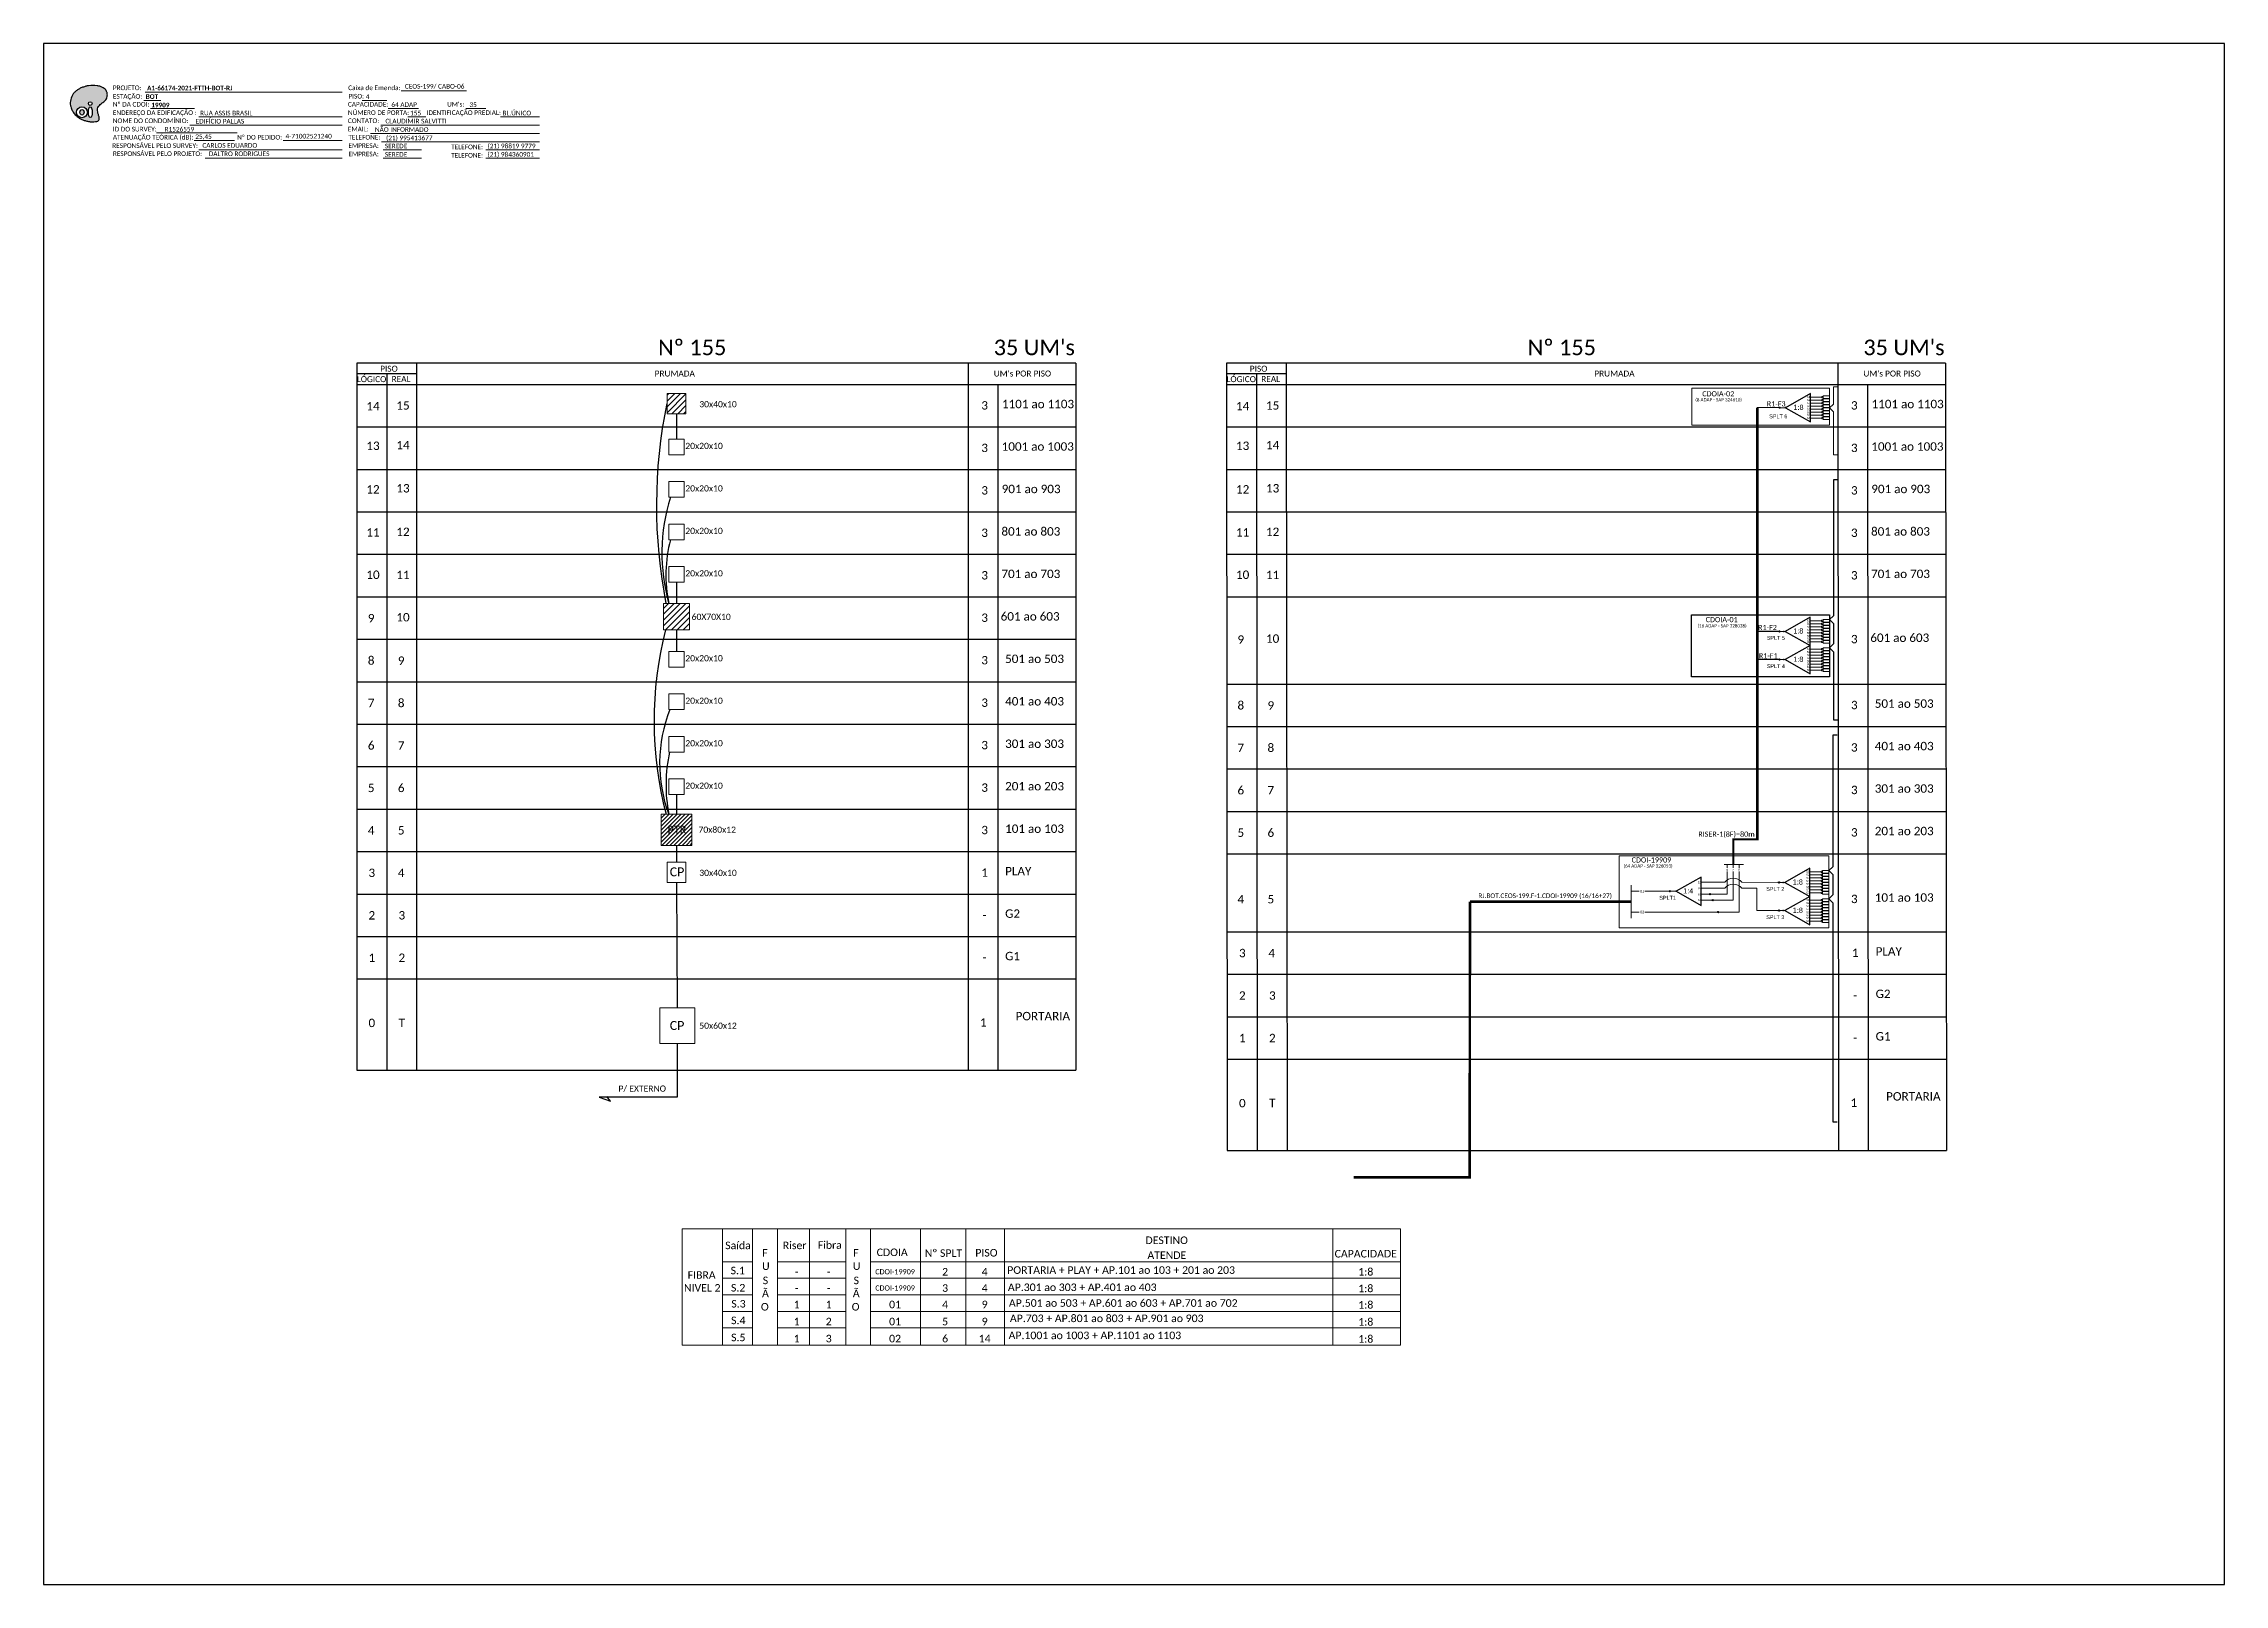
# Model space of a CAD drawing. Header units: metres. Extents: x -1286 to 438, y -500 to 94.
# Drawn here: x -403 to 438, y -500 to 94 of the extents above; entities that cross this region are included whole.
import ezdxf
from ezdxf.enums import TextEntityAlignment as Align

# ---------------------------------------------------------------- set-up
doc = ezdxf.new("R2010")
doc.units = ezdxf.units.M
doc.layers.add('(Notas)', color=7, linetype='Continuous', lineweight=0)
doc.layers.add('_NUMERAÇÃO_', color=34, linetype='Continuous', lineweight=0)
doc.styles.add('ARIAL', font='arial.ttf')
doc.styles.add('WMF-Calibri0', font='calibri.ttf')
doc.styles.add('WMF-Calibri1', font='calibrib.ttf')

msp = doc.modelspace()

# ---------------------------------------------------------------- texts
at = {"color": 7, "lineweight": 0, "style": 'WMF-Calibri0'}
for s, height, p in [('PROJETO:', 1.793, (-376.67, 76.26)), ('Caixa de Emenda:', 1.7927, (-285.91, 76.26)), ('ESTAÇÃO:', 1.793, (-376.67, 72.98)), ('Nº DA CDOI:', 1.7927, (-376.67, 69.91)), ('ENDEREÇO DA EDIFICAÇÃO :', 1.7927, (-376.67, 66.68)), ('CAPACIDADE:', 1.7927, (-286.02, 69.91)), ('NÚMERO DE PORTA:', 1.7927, (-286.02, 66.68)), ('PISO:', 1.793, (-285.84, 73.03)), ('IDENTIFICAÇÃO PREDIAL:', 1.7927, (-255.65, 66.68)), ("UM's:", 1.793, (-247.78, 69.91)), ('ATENUAÇÃO TEÓRICA (dB):', 1.7927, (-376.67, 57.21)), ('NOME DO CONDOMÍNIO:', 1.7927, (-376.67, 63.56)), ('ID DO SURVEY:', 1.7927, (-376.67, 60.33)), ('Nº DO PEDIDO:', 1.7927, (-328.75, 57.21)), ('CONTATO:', 1.793, (-286.02, 63.56)), ('EMAIL:', 1.793, (-286.02, 60.33)), ('TELEFONE:', 1.793, (-285.84, 57.21)), ('RESPONSÁVEL PELO SURVEY:', 1.7927, (-376.91, 53.98)), ('RESPONSÁVEL PELO PROJETO:', 1.7927, (-376.67, 50.87)), ('EMPRESA:', 1.793, (-285.84, 53.98)), ('EMPRESA:', 1.793, (-285.84, 50.74)), ('TELEFONE:', 1.793, (-246.24, 53.47)), ('TELEFONE:', 1.793, (-246.24, 50.24))]:
    msp.add_text(s, height=height, dxfattribs=at).set_placement(p)
at = {"color": 7}
for s, height, style, p in [('A1-66174-2021-FTTH-BOT-RJ', 1.7927, 'WMF-Calibri1', (-363.47, 76.17)), ('CEOS-199/ CABO-06', 1.7927, 'WMF-Calibri0', (-264.06, 76.85)), ('BOT', 1.793, 'WMF-Calibri1', (-363.99, 72.89)), ('RUA ASSIS BRASIL', 1.7927, 'WMF-Calibri0', (-343.04, 66.52)), ('4', 1.79, 'WMF-Calibri0', (-279.15, 72.88)), ('64 ADAP', 1.793, 'WMF-Calibri0', (-269.28, 69.79)), ('155', 1.793, 'WMF-Calibri0', (-262.05, 66.53)), ('35', 1.793, 'WMF-Calibri0', (-239.16, 69.77)), ('BL.ÚNICO', 1.793, 'WMF-Calibri0', (-226.41, 66.53)), ('R1526559', 1.793, 'WMF-Calibri0', (-356.71, 60.28)), ('25,45', 1.793, 'WMF-Calibri0', (-344.89, 57.45)), ('EDIFÍCIO PALLAS', 1.7927, 'WMF-Calibri0', (-344.76, 63.39)), ('4-71002521240', 1.7927, 'WMF-Calibri0', (-310.09, 57.62)), ('NÃO INFORMADO', 1.7927, 'WMF-Calibri0', (-275.6, 60.18)), ('CLAUDIMIR SALVITTI', 1.7927, 'WMF-Calibri0', (-271.56, 63.42)), ('(21) 995413677 ', 1.7927, 'WMF-Calibri0', (-271.31, 56.94)), ('CARLOS EDUARDO', 1.7927, 'WMF-Calibri0', (-342.15, 54.07)), ('DALTRO RODRIGUES', 1.7927, 'WMF-Calibri0', (-339.66, 50.83)), ('SEREDE', 1.793, 'WMF-Calibri0', (-271.78, 53.83)), ('SEREDE', 1.793, 'WMF-Calibri0', (-271.78, 50.59)), ('(21) 98819 9779', 1.7927, 'WMF-Calibri0', (-232.17, 53.83)), ('(21) 984360901', 1.7927, 'WMF-Calibri0', (-232.17, 50.59)), ('30x40x10', 2.373, 'WMF-Calibri0', (-150.52, -46)), ('1101 ao 1103', 3.24, 'WMF-Calibri0', (-33.82, -46.37)), ('1101 ao 1103', 3.24, 'WMF-Calibri0', (301.55, -46.37)), ('20x20x10', 2.373, 'WMF-Calibri0', (-155.91, -62.08)), ('1001 ao 1003', 3.24, 'WMF-Calibri0', (-33.91, -62.74)), ('1001 ao 1003', 3.24, 'WMF-Calibri0', (301.46, -62.74)), ('20x20x10', 2.373, 'WMF-Calibri0', (-155.91, -78.46)), ('901 ao 903', 3.24, 'WMF-Calibri0', (-33.91, -79.11)), ('901 ao 903', 3.24, 'WMF-Calibri0', (301.46, -79.11)), ('20x20x10', 2.373, 'WMF-Calibri0', (-155.91, -94.83)), ('801 ao 803', 3.24, 'WMF-Calibri0', (-34.01, -95.48)), ('801 ao 803', 3.24, 'WMF-Calibri0', (301.36, -95.48)), ('20x20x10', 2.373, 'WMF-Calibri0', (-155.91, -111.2)), ('701 ao 703', 3.24, 'WMF-Calibri0', (-34.01, -111.85)), ('701 ao 703', 3.24, 'WMF-Calibri0', (301.36, -111.85)), ('60X70X10', 2.373, 'WMF-Calibri0', (-153.47, -127.98)), ('601 ao 603', 3.24, 'WMF-Calibri0', (-34.29, -128.23)), ('601 ao 603', 3.24, 'WMF-Calibri0', (301.08, -136.47)), ('20x20x10', 2.373, 'WMF-Calibri0', (-155.91, -143.94)), ('501 ao 503', 3.24, 'WMF-Calibri0', (-32.58, -144.6)), ('20x20x10', 2.373, 'WMF-Calibri0', (-155.91, -160.31)), ('401 ao 403', 3.24, 'WMF-Calibri0', (-32.58, -160.97)), ('501 ao 503', 3.24, 'WMF-Calibri0', (302.79, -161.86)), ('20x20x10', 2.373, 'WMF-Calibri0', (-155.91, -176.69)), ('301 ao 303', 3.24, 'WMF-Calibri0', (-32.58, -177.34)), ('401 ao 403', 3.24, 'WMF-Calibri0', (302.79, -178.24)), ('20x20x10', 2.373, 'WMF-Calibri0', (-155.91, -193.06)), ('201 ao 203', 3.24, 'WMF-Calibri0', (-32.58, -193.71)), ('301 ao 303', 3.24, 'WMF-Calibri0', (302.79, -194.61)), ('PTR', 3.008, 'WMF-Calibri0', (-162.76, -210.34)), ('70x80x12', 2.373, 'WMF-Calibri0', (-150.83, -210.03)), ('101 ao 103', 3.24, 'WMF-Calibri0', (-32.58, -210.09)), ('201 ao 203', 3.24, 'WMF-Calibri0', (302.79, -210.98)), ('CP', 3.433, 'WMF-Calibri0', (-161.91, -226.83)), ('30x40x10', 2.373, 'WMF-Calibri0', (-150.52, -226.68)), ('PLAY', 3.24, 'WMF-Calibri0', (-32.58, -226.46)), ('101 ao 103', 3.24, 'WMF-Calibri0', (302.79, -236.62)), ('G2', 3.24, 'WMF-Calibri0', (-32.58, -242.83)), ('G1', 3.24, 'WMF-Calibri0', (-32.58, -259.2)), ('PLAY', 3.24, 'WMF-Calibri0', (303.13, -257.39)), ('G2', 3.24, 'WMF-Calibri0', (303.13, -273.76)), ('CP', 3.433, 'WMF-Calibri0', (-161.91, -286.05)), ('50x60x12', 2.373, 'WMF-Calibri0', (-150.52, -285.59)), ('PORTARIA', 3.24, 'WMF-Calibri0', (-28.55, -282.34)), ('G1', 3.24, 'WMF-Calibri0', (303.13, -290.13)), ('P/ EXTERNO', 2.373, 'WMF-Calibri0', (-181.7, -309.85)), ('PORTARIA', 3.24, 'WMF-Calibri0', (307.16, -313.28))]:
    msp.add_text(s, height=height, dxfattribs=dict(at, style=style)).set_placement(p)
at = {"color": 7, "style": 'WMF-Calibri1'}
msp.add_text('19909', height=1.793, dxfattribs=at).set_placement((-358.34, 69.6), align=Align.CENTER)
at = {"color": 0, "style": 'WMF-Calibri0'}
for s, height, p in [('Nº 155', 6, (-166.41, -25.92)), ("35 UM's", 6, (-36.97, -25.92)), ('Nº 155', 6, (168.96, -25.92)), ("35 UM's", 6, (298.4, -25.92)), ('  LÓGICO', 2.3, (-284.18, -36.31)), ('     PISO', 2.3, (-277.64, -32.29)), ('PRUMADA', 2.3, (-167.74, -34.14)), ("UM's POR PISO", 2.3, (-36.97, -34.14)), ('  LÓGICO', 2.3, (51.19, -36.31)), ('     PISO', 2.3, (57.73, -32.29)), ('PRUMADA', 2.3, (194.64, -34.14)), ("UM's POR PISO", 2.3, (298.4, -34.14)), ('    REAL', 2.3, (-272.42, -36.26)), ('    REAL', 2.3, (62.95, -36.26))]:
    msp.add_text(s, height=height, dxfattribs=at).set_placement(p)
at = {"color": 1, "lineweight": 0, "style": 'WMF-Calibri0'}
for s, p in [('CDOIA-02', (236.26, -41.8)), ('CDOI-19909', (209.04, -221.52))]:
    msp.add_text(s, height=2, dxfattribs=at).set_placement(p)
at = {"color": 7, "style": 'WMF-Calibri0'}
for s, p in [('14', (-276.35, -45.57)), ('15', (-264.78, -45.3)), ('14', (59.02, -45.54)), ('15', (70.59, -45.3)), ('13', (-276.35, -60.85)), ('14', (-264.78, -60.58)), ('13', (59.02, -60.85)), ('14', (70.59, -60.58)), ('13', (-264.78, -77.22)), ('13', (70.59, -77.22)), ('12', (-276.35, -77.64)), ('12', (59.02, -77.64)), ('12', (-264.78, -94.01)), ('12', (70.59, -94.01)), ('11', (-276.35, -94.23)), ('11', (59.02, -94.23)), ('10', (-276.35, -110.56)), ('11', (-264.78, -110.6)), ('10', (59.02, -110.56)), ('11', (70.59, -110.6)), ('10', (-264.78, -126.94)), ('10', (70.59, -135.18))]:
    msp.add_text(s, height=3.24, dxfattribs=at).set_placement(p, align=Align.MIDDLE_CENTER)
at = {"color": 1, "lineweight": 0, "style": 'WMF-Calibri0'}
for s, p in [('(8 ADAP - SAP 324610)', (242.57, -43.73)), ('(64 ADAP - SAP 326053)', (215.35, -223.45))]:
    msp.add_text(s, height=1.25, dxfattribs=at).set_placement(p, align=Align.CENTER)
at = {"color": 5, "lineweight": 0, "style": 'WMF-Calibri0'}
for s, p in [('R1-F3', (261.15, -45.68)), ('RISER-1(8F)=80m', (234.73, -211.57))]:
    msp.add_text(s, height=2, dxfattribs=at).set_placement(p)
at = {"color": 1, "style": 'WMF-Calibri0'}
msp.add_text('(16 ADAP - SAP 328028)', height=1.25, dxfattribs=at).set_placement((243.9, -130.88), align=Align.CENTER)
at = {"color": 1}
for s, height, style, p in [('CDOIA-01', 2, 'WMF-Calibri0', (237.59, -128.86)), ('1:4', 2, 'ARIAL', (228.93, -233.44)), ('S1', 0.75, 'ARIAL', (234.54, -229.52)), ('S2', 0.75, 'ARIAL', (234.54, -231.78)), ('S3', 0.75, 'ARIAL', (234.54, -234.13)), ('S4', 0.75, 'ARIAL', (234.54, -236.39))]:
    msp.add_text(s, height=height, dxfattribs=dict(at, style=style)).set_placement(p)
at = {"color": 5, "style": 'WMF-Calibri0'}
for s, p in [('R1-F2', (257.79, -131.91)), ('R1-F1', (258.11, -142.81))]:
    msp.add_text(s, height=2, dxfattribs=at).set_placement(p)
at = {"lineweight": 0, "style": 'ARIAL'}
for s, p in [('01', (245.84, -224.31)), ('02', (248.26, -224.25)), ('03', (250.53, -224.25))]:
    msp.add_text(s, height=0.617, rotation=90, dxfattribs=at).set_placement(p, align=Align.MIDDLE_CENTER)
at = {"color": 1, "lineweight": 0, "style": 'WMF-Calibri0'}
msp.add_text('RJ.BOT.CEOS-199.F-1.CDOI-19909 (16/16+27)', height=1.7898, dxfattribs=at).set_placement((175.67, -234.33, 3.73), align=Align.MIDDLE_CENTER)
at = {"lineweight": 0, "style": 'ARIAL'}
for s, p in [('01', (213.11, -232.59)), ('02', (213.11, -240.59))]:
    msp.add_text(s, height=1, dxfattribs=at).set_placement(p, align=Align.MIDDLE_CENTER)
at = {"color": 7, "linetype": 'Continuous', "lineweight": 0, "style": 'WMF-Calibri0'}
for s, height, p in [('Saída', 2.911, (-135.6, -369.12)), ('Riser', 2.911, (-113.76, -369.11)), ('Fibra', 2.911, (-100.19, -368.99)), ('DESTINO', 2.911, (29.72, -367.14)), ('S.1', 2.911, (-135.67, -378.8)), ('S.1', 2.911, (-135.67, -378.81)), ('U', 2.91, (-124.84, -377.13)), ('F', 2.91, (-125.18, -371.98)), ('U', 2.91, (-89.83, -377.13)), ('F', 2.91, (-90.16, -371.98)), ('CDOI-19909', 2, (-75.02, -379.28)), ('CDOIA', 2.911, (-76.13, -371.79)), ('Nº SPLT', 2.911, (-56.37, -372.08)), ('2', 2.91, (-55.72, -379.28)), ('PISO', 2.911, (-39.79, -371.96)), ('4', 2.91, (-40.46, -379.28)), ('PORTARIA + PLAY + AP.101 ao 103 + 201 ao 203', 2.9106, (12.15, -378.63)), ('ATENDE', 2.911, (29.79, -372.89)), ('CAPACIDADE', 2.911, (106.5, -372.33)), ('1:8', 2.911, (106.5, -379.29)), ('NIVEL 2', 2.911, (-149.37, -385.5)), ('FIBRA ', 2.911, (-149.1, -380.54)), ('S.2', 2.911, (-135.54, -385.45)), ('S.2', 2.911, (-135.54, -385.46)), ('Ã', 2.91, (-125.01, -387.63)), ('S', 2.91, (-125, -382.62)), ('-', 2.91, (-112.95, -379.28)), ('-', 2.91, (-112.95, -385.56)), ('-', 2.91, (-100.61, -379.28)), ('-', 2.91, (-100.61, -385.56)), ('Ã', 2.91, (-90, -387.63)), ('S', 2.91, (-89.99, -382.62)), ('CDOI-19909', 2, (-75.02, -385.56)), ('3', 2.91, (-55.72, -385.56)), ('4', 2.91, (-40.46, -385.56)), ('AP.301 ao 303 + AP.401 ao 403', 2.9106, (-2.84, -385.27)), ('1:8', 2.911, (106.5, -385.7)), ('S.3', 2.911, (-135.41, -391.62)), ('O', 2.91, (-125.25, -392.78)), ('1', 2.91, (-112.95, -391.9)), ('1', 2.91, (-100.61, -391.9)), ('O', 2.91, (-90.24, -392.78)), ('01', 2.911, (-75.02, -391.9)), ('4', 2.91, (-55.72, -391.9)), ('9', 2.91, (-40.46, -391.9)), ('AP.501 ao 503 + AP.601 ao 603 + AP.701 ao 702', 2.9106, (12.98, -391.33)), ('1:8', 2.911, (106.5, -392.03)), ('S.4', 2.911, (-135.48, -398.03)), ('S.5', 2.911, (-135.48, -404.61)), ('1', 2.91, (-112.95, -398.47)), ('1', 2.91, (-112.95, -405.04)), ('2', 2.91, (-100.61, -398.47)), ('3', 2.91, (-100.61, -405.04)), ('01', 2.911, (-75.02, -398.47)), ('02', 2.911, (-75.02, -405.04)), ('5', 2.91, (-55.72, -398.47)), ('6', 2.91, (-55.72, -405.04)), ('14', 2.911, (-40.46, -405.04)), ('9', 2.91, (-40.46, -398.47)), ('AP.1001 ao 1003 + AP.1101 ao 1103', 2.9106, (2.04, -403.81)), (' AP.703 + AP.801 ao 803 + AP.901 ao 903', 2.9106, (6.09, -397.24)), ('1:8', 2.911, (106.5, -398.61)), ('1:8', 2.911, (106.5, -405.18))]:
    msp.add_text(s, height=height, dxfattribs=at).set_placement(p, align=Align.MIDDLE_CENTER)
at = {"color": 7, "style": 'WMF-Calibri0'}
for tag, flags, p in [('3', 4, (-40.48, -45.28)), ('3', 4, (294.89, -45.28)), ('3', 4, (-40.48, -61.65)), ('3', 4, (294.89, -61.65)), ('3', 4, (-40.48, -78.02)), ('3', 4, (294.89, -78.02)), ('3', 4, (-40.48, -94.39)), ('3', 4, (294.89, -94.39)), ('3', 4, (-40.48, -110.77)), ('3', 4, (294.89, -110.77)), ('9', 4, (-277.06, -127.32)), ('3', 4, (-40.48, -127.14)), ('9', 4, (58.31, -135.56)), ('3', 4, (294.89, -135.38)), ('8', 4, (-277.06, -143.62)), ('9', 4, (-265.48, -143.69)), ('3', 4, (-40.48, -143.51)), ('7', 4, (-277.06, -160)), ('8', 4, (-265.48, -160)), ('3', 4, (-40.48, -159.88)), ('8', 4, (58.31, -160.89)), ('9', 4, (69.89, -160.96)), ('3', 4, (294.89, -160.78)), ('6', 4, (-277.06, -176.37)), ('7', 4, (-265.48, -176.37)), ('3', 4, (-40.48, -176.25)), ('7', 4, (58.31, -177.26)), ('8', 4, (69.89, -177.26)), ('3', 4, (294.89, -177.15)), ('5', 4, (-277.06, -192.74)), ('6', 4, (-265.48, -192.74)), ('3', 4, (-40.48, -192.63)), ('6', 4, (58.31, -193.63)), ('7', 4, (69.89, -193.63)), ('3', 4, (294.89, -193.52)), ('4', 4, (-277.06, -209.11)), ('5', 4, (-265.48, -209.11)), ('3', 4, (-40.48, -209)), ('5', 4, (58.31, -210.01)), ('6', 4, (69.89, -210.01)), ('3', 4, (294.89, -209.89)), ('3', 4, (-276.81, -225.48)), ('4', 4, (-265.48, -225.48)), ('1', 4, (-40.48, -225.37)), ('4', 4, (58.31, -235.65)), ('5', 4, (69.89, -235.65)), ('3', 4, (294.89, -235.54)), ('2', 4, (-276.81, -241.86)), ('3', 4, (-265.24, -241.86)), ('-', 4, (-40.48, -241.74)), ('1', 4, (-276.81, -258.23)), ('2', 4, (-265.24, -258.23)), ('-', 4, (-40.48, -258.11)), ('3', 4, (58.9, -256.42)), ('4', 4, (70.22, -256.42)), ('1', 4, (295.23, -256.3)), ('2', 4, (58.9, -272.79)), ('3', 4, (70.47, -272.79)), ('-', 4, (295.23, -272.67)), ('0', 4, (-276.81, -283.34)), ('T', 12, (-265.24, -283.3)), ('1', 4, (-41, -283.15)), ('1', 4, (58.9, -289.16)), ('2', 4, (70.47, -289.16)), ('-', 4, (295.23, -289.05)), ('0', 4, (58.9, -314.27)), ('T', 12, (70.47, -314.23)), ('1', 4, (294.71, -314.09))]:
    msp.add_attdef(tag, text='XX', height=3.24, dxfattribs=dict(at, flags=flags)).set_placement(p, align=Align.MIDDLE_CENTER)

# ---------------------------------------------------------------- blocks, each defined once
blk = doc.blocks.new('OI')
h = blk.add_hatch(color=40)
edge = h.paths.add_edge_path()
edge.add_spline(control_points=[(4.35, -0.67), (3.92, -0.99), (3.26, -1.5), (2.81, -2.59), (2.9, -3.5), (3.06, -4.27), (3.31, -4.85), (3.37, -5.39), (3.4, -5.88), (3.2, -6.4), (2.54, -6.61), (1.65, -6.63), (0.55, -6.67), (-0.56, -6.42), (-1.61, -6.14), (-2.77, -5.61), (-3.92, -4.77), (-4.89, -3.7), (-5.34, -2.65), (-5.6, -1.94), (-5.85, -0.96), (-5.71, 0.47), (-5.1, 2.02), (-4.14, 3.02), (-3.3, 3.61), (-2.37, 4.16), (-1.36, 4.44), (-0.56, 4.7), (0.79, 4.85), (2.24, 4.97), (3.79, 4.57), (4.67, 4.21), (5.44, 3.65), (5.76, 2.99), (6.03, 2.21), (6.01, 1.46), (5.72, 0.64), (5.31, 0.08), (4.88, -0.38), (4.51, -0.55), (4.35, -0.67)], knot_values=[0, 0, 0, 0, 1.60434, 2.417191, 3.427595, 4.282808, 4.776746, 5.304182, 5.888771, 6.258406, 6.858137, 7.79129, 8.986195, 10.124242, 11.187857, 12.242908, 13.953784, 15.414161, 16.515391, 17.349188, 17.675853, 19.552021, 21.515531, 22.568638, 23.63245, 24.621084, 25.782718, 26.745347, 27.142653, 29.870543, 31.004649, 31.921532, 32.709589, 33.801391, 34.042471, 35.192333, 35.971461, 36.628871, 37.254359, 37.836911, 37.836911, 37.836911, 37.836911], degree=3, periodic=0)
h.paths.add_polyline_path([(1.13, -0.87, -1), (-0.04, -0.87, -1)], flags=16)
edge = h.paths.add_edge_path(flags=16)
edge.add_ellipse((0.56, -3.59), major_axis=(-0.02, 1.71), ratio=0.361305, start_angle=0, end_angle=360)
h.paths.add_polyline_path([(-0.36, -3.62, -1), (-3.8, -3.62, -1)], flags=16)
edge = h.paths.add_edge_path(flags=0)
edge.add_ellipse((-2.08, -3.62), major_axis=(0, 0.885), ratio=0.758294, start_angle=0, end_angle=360)
at = {"color": 40}
for centre, radius in [((-2.08, -3.62), 1.72), ((0.54, -0.87), 0.587)]:
    blk.add_circle(centre, radius, dxfattribs=at)
blk.add_ellipse((-2.08, -3.62), major_axis=(0, 0.885), ratio=0.758294, start_param=-3.141592653589792, end_param=3.141592653589792, dxfattribs=at)
blk.add_ellipse((0.56, -3.59), major_axis=(-0.02, 1.71), ratio=0.361305, dxfattribs=at)
at = {"color": 40, "start_tangent": (-0.800898, -0.598801), "end_tangent": (-0.800898, -0.598801)}
blk.add_spline([(4.35, -0.67), (3.2, -1.78), (2.9, -2.54), (2.92, -3.55), (3.12, -4.38), (3.28, -4.85), (3.37, -5.37), (3.35, -5.95), (3.2, -6.29), (2.66, -6.55), (1.73, -6.63), (0.54, -6.62), (-0.58, -6.41), (-1.6, -6.11), (-2.56, -5.67), (-3.95, -4.67), (-4.89, -3.56), (-5.37, -2.56), (-5.64, -1.78), (-5.72, -1.46), (-5.63, 0.42), (-4.84, 2.22), (-4.13, 2.99), (-3.27, 3.62), (-2.4, 4.09), (-1.3, 4.47), (-0.37, 4.72), (0.02, 4.77), (2.75, 4.8), (3.85, 4.53), (4.69, 4.16), (5.31, 3.68), (5.85, 2.73), (5.93, 2.5), (5.94, 1.35), (5.67, 0.62), (5.29, 0.08), (4.84, -0.36), (4.35, -0.67)], degree=3, dxfattribs=at)
blk = doc.blocks.new('SPLT_1-8_SC-APC')
at = {"color": 1, "lineweight": 0}
blk.add_lwpolyline([(-17.04, -7.55), (-19.26, -7.55)], dxfattribs=at)
at = {"color": 1}
blk.add_lwpolyline([(-7.37, -2.1), (-17.04, -7.55), (-7.37, -13), (-7.37, -2.1)], dxfattribs=at)
at = {"color": 3, "lineweight": 0}
for points in [[(-2.99, -3.51), (-7.37, -3.51)], [(-7.37, -4.66), (-2.99, -4.66)], [(-7.37, -5.82), (-2.99, -5.82)], [(-7.37, -6.97), (-2.99, -6.97)], [(-7.37, -8.12), (-2.99, -8.12)], [(-2.41, -3.02), (-2.41, -4)], [(-2.41, -3.02), (0, -3.02)], [(-2.41, -4), (0, -4)], [(-2.41, -4.17), (-2.41, -5.16)], [(-2.41, -4.17), (0, -4.17)], [(-2.41, -5.16), (0, -5.16)], [(-2.41, -5.32), (-2.41, -6.31)], [(-2.41, -5.32), (0, -5.32)], [(-2.41, -6.31), (0, -6.31)], [(-2.41, -6.48), (-2.41, -7.46)], [(-2.41, -6.48), (0, -6.48)], [(-2.41, -7.46), (0, -7.46)], [(-2.41, -7.63), (-2.41, -8.62)], [(-2.41, -7.63), (0, -7.63)], [(-7.37, -9.28), (-2.99, -9.28)], [(-7.37, -10.43), (-2.99, -10.43)], [(-7.37, -11.58), (-2.99, -11.58)], [(-2.41, -8.62), (0, -8.62)], [(-2.41, -8.78), (-2.41, -9.77)], [(-2.41, -8.78), (0, -8.78)], [(-2.41, -9.77), (0, -9.77)], [(-2.41, -9.94), (-2.41, -10.92)], [(-2.41, -9.94), (0, -9.94)], [(-2.41, -10.92), (0, -10.92)], [(-2.41, -11.09), (-2.41, -12.08)], [(-2.41, -11.09), (0, -11.09)], [(-2.41, -12.08), (0, -12.08)]]:
    blk.add_lwpolyline(points, dxfattribs=at)
for points in [[(-2.99, -3.22), (-2.41, -3.22), (-2.41, -3.8), (-2.99, -3.8)], [(-2.99, -4.38), (-2.41, -4.38), (-2.41, -4.95), (-2.99, -4.95)], [(-2.99, -5.53), (-2.41, -5.53), (-2.41, -6.1), (-2.99, -6.1)], [(-2.99, -6.68), (-2.41, -6.68), (-2.41, -7.26), (-2.99, -7.26)], [(-2.99, -7.84), (-2.41, -7.84), (-2.41, -8.41), (-2.99, -8.41)], [(-2.99, -8.99), (-2.41, -8.99), (-2.41, -9.56), (-2.99, -9.56)], [(-2.99, -10.14), (-2.41, -10.14), (-2.41, -10.72), (-2.99, -10.72)], [(-2.99, -11.3), (-2.41, -11.3), (-2.41, -11.87), (-2.99, -11.87)]]:
    blk.add_lwpolyline(points, close=True, dxfattribs=at)
at = {"color": 1, "style": 'ARIAL'}
for s, height, p in [('1:8', 2, (-13.91, -8.4)), ('S1', 0.75, (-8.74, -3.78)), ('S2', 0.75, (-8.74, -4.97)), ('S3', 0.75, (-8.74, -6.18)), ('S4', 0.75, (-8.74, -7.36)), ('S5', 0.75, (-8.74, -8.57)), ('S6', 0.75, (-8.74, -9.69)), ('S7', 0.75, (-8.74, -10.78)), ('S8', 0.75, (-8.74, -11.9))]:
    blk.add_text(s, height=height, dxfattribs=at).set_placement(p)
blk = doc.blocks.new('SPLITTER_')
blk.add_point((0, 0))
at = {"style": 'ARIAL', "flags": 4}
blk.add_attdef('SPLT', (0, -3.26), '', height=1.5, dxfattribs=at)
blk = doc.blocks.new('SPLITTER FUTURO')
blk.add_point((0, 0))
at = {"style": 'ARIAL', "text_generation_flag": 6, "flags": 4}
for tag, p, height in [('SPLT', (-6.22, -4.1), 1.5), ('INSTAL.', (-6.25, -6.09), 1.25)]:
    blk.add_attdef(tag, p, '', height=height, rotation=180, dxfattribs=at)

# ---------------------------------------------------------------- hatches: boundary and pattern name
h = msp.add_hatch()
h.set_pattern_fill('LINE', color=1, scale=0.5, angle=45)
h.set_pattern_definition([(45, (73.7597, 40.418), (-1.122532, 1.122532), [])])
h.paths.add_polyline_path([(-164.27, -121.7), (-164.27, -131.74), (-154.36, -131.74), (-154.36, -121.7)])
h.paths.add_polyline_path([(-155.67, -40.68), (-162.96, -40.68), (-162.96, -48.49), (-155.67, -48.49)])
at = {"lineweight": 0}
h = msp.add_hatch(color=3, dxfattribs=at)
h.dxf.hatch_style = 1
edge = h.paths.add_edge_path()
edge.add_arc((266.09, -46.15), 0.242, 0, 360)
h = msp.add_hatch(color=3)
h.dxf.hatch_style = 1
edge = h.paths.add_edge_path()
edge.add_arc((266.06, -132.39), 0.256, 0, 360)
h = msp.add_hatch(color=3)
h.dxf.hatch_style = 1
edge = h.paths.add_edge_path()
edge.add_arc((266.06, -143.29), 0.256, 0, 360)
h = msp.add_hatch()
h.set_pattern_fill('ANSI31', color=1, scale=8.76232, style=0)
h.set_pattern_definition([(45, (-701.1831, -551.3648), (-0.774487, 0.774487), [])])
h.paths.add_polyline_path([(-165.26, -214.92), (-153.37, -214.92), (-153.37, -202.87), (-165.26, -202.87)])
h.paths.add_polyline_path([(-163.51, -211.11), (-154.67, -211.11), (-154.67, -206.6), (-163.51, -206.6)], flags=24)
h = msp.add_hatch(color=3, dxfattribs=at)
h.dxf.hatch_style = 1
edge = h.paths.add_edge_path()
edge.add_arc((223.76, -232.59), 0.256, 0, 360)
h = msp.add_hatch(color=3)
h.dxf.hatch_style = 1
edge = h.paths.add_edge_path()
edge.add_arc((239.29, -233.73), 0.242, 0, 360)
h = msp.add_hatch(color=3)
h.dxf.hatch_style = 1
edge = h.paths.add_edge_path()
edge.add_arc((265.86, -229.16), 0.256, 0, 360)
h = msp.add_hatch(color=3)
h.dxf.hatch_style = 1
edge = h.paths.add_edge_path()
edge.add_arc((240.29, -236.03), 0.242, 0, 360)
h = msp.add_hatch(color=3, dxfattribs=at)
h.dxf.hatch_style = 1
edge = h.paths.add_edge_path()
edge.add_arc((242.38, -240.59), 0.256, 0, 360)
h = msp.add_hatch(color=3)
h.dxf.hatch_style = 1
edge = h.paths.add_edge_path()
edge.add_arc((265.86, -240.06), 0.256, 0, 360)

# ---------------------------------------------------------------- linework, layer by layer
at = {"layer": '(Notas)', "lineweight": 0}
for p, q in [((-141.53, -407.61), (-141.53, -362.75)), ((-130, -407.61), (-130, -362.75)), ((-120.36, -407.61), (-120.36, -362.75)), ((-108.02, -407.61), (-108.02, -362.75)), ((-93.99, -407.61), (-93.99, -362.75)), ((-84.53, -407.61), (-84.53, -362.75)), ((-65.22, -407.61), (-65.22, -362.75)), ((-47.74, -407.61), (-47.74, -362.75)), ((-32.83, -407.61), (-32.83, -362.75)), ((93.86, -407.61), (93.86, -362.75))]:
    msp.add_line(p, q, dxfattribs=at)
msp.add_lwpolyline([(119.86, -362.75), (119.86, -407.61)], dxfattribs=at)
at = {"color": 5, "lineweight": 0}
msp.add_line((266.09, -46.15), (257.47, -46.15), dxfattribs=at)
at = {"color": 7, "lineweight": 0}
msp.add_line((265.83, -240.06), (257.28, -240.06), dxfattribs=at)
msp.add_lwpolyline([(-403.38, -499.81), (437.62, -499.81), (437.62, 94.19), (-403.38, 94.19)], close=True)
for points in [[(-265.46, 76.01), (-240.32, 76.01)], [(-364.78, 72.24), (-358.23, 72.24)], [(-364.27, 75.52), (-288.3, 75.52)], [(-362.12, 69.17), (-345.15, 69.17)], [(-280.5, 72.28), (-271.02, 72.28)], [(-270.45, 69.17), (-258.83, 69.17)], [(-240.51, 69.17), (-232.84, 69.17)], [(-359.8, 59.75), (-328.76, 59.75)], [(-346.96, 62.82), (-288.3, 62.82)], [(-343.55, 65.93), (-288.3, 65.93)], [(-277.37, 59.58), (-212.11, 59.58)], [(-273.34, 62.82), (-212.11, 62.82)], [(-262.87, 65.93), (-255.92, 65.93)], [(-227.17, 65.93), (-212.14, 65.93)], [(-345.27, 56.79), (-329.76, 56.79)], [(-343.55, 53.23), (-288.3, 53.23)], [(-311.04, 56.79), (-288.27, 56.79)], [(-273.09, 56.34), (-212.11, 56.34)], [(-272.48, 53.23), (-257.68, 53.23)], [(-232.88, 53.23), (-212.11, 53.23)], [(-341.06, 49.99), (-288.3, 49.99)], [(-272.48, 49.99), (-257.68, 49.99)], [(-232.88, 49.99), (-212.11, 49.99)], [(235.91, -233.73), (239.29, -233.73)], [(235.91, -236.03), (240.29, -236.03)]]:
    msp.add_lwpolyline(points, dxfattribs=at)
at = {"color": 0}
for points in [[(-5.27, -28.98), (-282.6, -28.98)], [(-259.45, -33.09), (-282.6, -33.09)], [(330.1, -28.98), (52.77, -28.98)], [(75.92, -33.09), (52.77, -33.09)]]:
    msp.add_lwpolyline(points, dxfattribs=at)
for points in [[(-282.6, -28.98), (-282.6, -37.21)], [(-271.03, -33.09), (-271.03, -37.21)], [(-259.45, -37.21), (-259.45, -28.98)], [(-46.86, -28.98), (-46.86, -37.21)], [(-5.27, -28.98), (-5.27, -37.21)], [(52.77, -28.98), (52.77, -37.21)], [(64.35, -33.09), (64.35, -37.21)], [(75.92, -37.21), (75.92, -28.98)], [(288.51, -28.98), (288.51, -37.21)], [(330.1, -28.98), (330.1, -37.21)], [(-282.6, -37.21), (-5.27, -37.21)], [(-282.6, -37.21), (-5.27, -37.21)], [(-282.6, -37.21), (-282.6, -301.6)], [(-271.03, -37.21), (-271.03, -301.6)], [(-259.45, -301.6), (-259.45, -37.21)], [(-46.86, -37.21), (-46.86, -301.6)], [(-35.28, -301.6), (-35.28, -37.21)], [(-5.27, -37.21), (-5.27, -301.6)], [(52.77, -37.21), (53.11, -332.53)], [(52.77, -37.21), (330.1, -37.21)], [(52.77, -37.21), (330.1, -37.21)], [(64.35, -37.21), (64.68, -332.53)], [(76.26, -332.53), (75.92, -37.21)], [(288.51, -37.21), (288.85, -332.53)], [(300.42, -332.53), (300.09, -37.21)], [(330.1, -37.21), (330.44, -332.53)], [(-282.6, -53.58), (-5.27, -53.58)], [(52.77, -53.58), (330.1, -53.58)], [(-282.6, -69.95), (-5.27, -69.95)], [(52.77, -69.95), (330.1, -69.95)], [(-282.6, -86.32), (-5.27, -86.32)], [(52.77, -86.32), (330.1, -86.32)], [(-282.6, -102.69), (-5.27, -102.69)], [(52.77, -102.69), (330.1, -102.69)], [(-282.6, -119.07), (-5.27, -119.07)], [(52.77, -119.07), (330.1, -119.07)], [(-282.6, -135.44), (-5.27, -135.44)], [(-282.6, -151.81), (-5.27, -151.81)], [(52.77, -152.7), (330.1, -152.7)], [(-282.6, -168.18), (-5.27, -168.18)], [(52.77, -169.08), (330.1, -169.08)], [(-282.6, -184.55), (-5.27, -184.55)], [(52.77, -185.45), (330.1, -185.45)], [(-282.6, -200.93), (-5.27, -200.93)], [(52.77, -201.82), (330.1, -201.82)], [(-282.6, -217.3), (-5.27, -217.3)], [(52.77, -218.19), (330.1, -218.19)], [(-282.6, -233.67), (-5.27, -233.67)], [(-282.6, -250.04), (-5.27, -250.04)], [(53.11, -248.23), (330.44, -248.23)], [(-282.6, -266.41), (-5.27, -266.41)], [(53.11, -264.6), (330.44, -264.6)], [(53.11, -280.97), (330.44, -280.97)], [(-282.6, -301.6), (-5.27, -301.6)], [(53.11, -297.35), (330.44, -297.35)], [(53.11, -332.53), (330.44, -332.53)]]:
    msp.add_lwpolyline(points)
at = {"color": 1, "lineweight": 0}
for points in [[(-162.96, -40.68), (-155.67, -40.68), (-155.67, -48.49), (-162.96, -48.49)], [(232.22, -38.61), (285.35, -38.61), (285.35, -52.92), (232.22, -52.92)], [(-154.36, -121.7), (-164.27, -121.7), (-164.27, -131.74), (-154.36, -131.74)], [(-165.26, -202.87), (-153.37, -202.87), (-153.37, -214.92), (-165.26, -214.92)], [(204.19, -218.92), (285.06, -218.92), (285.06, -246.71), (204.19, -246.71)]]:
    msp.add_lwpolyline(points, close=True, dxfattribs=at)
at = {"color": 3, "lineweight": 0}
for points in [[(288.51, -64.38), (286.86, -64.38), (286.86, -47.76), (285.29, -46.26), (286.86, -44.75), (286.86, -38.18), (288.51, -38.18)], [(208.82, -232.59), (211.98, -232.59)], [(214.06, -232.59), (223.76, -232.59)]]:
    msp.add_lwpolyline(points, dxfattribs=at)
at = {"color": 3}
for points in [[(-163.25, -121.7, -0.098598), (-162.96, -44.58)], [(-161.61, -80.71, 0.146562), (-162.25, -121.7)], [(-161.62, -97.08, 0.117789), (-162.25, -121.7)], [(-163.59, -131.74, 0.126916), (-163.34, -202.87)], [(-161.86, -162.57, 0.186557), (-162.28, -202.87)], [(-162.03, -178.94, 0.10023), (-162.28, -202.87)]]:
    msp.add_lwpolyline(points, format="xyb", dxfattribs=at)
for points in [[(-159.32, -48.49), (-159.32, -58.31)], [(288.51, -73.96), (286.86, -73.95), (286.85, -126.35), (285.29, -127.86), (286.85, -129.37), (286.85, -137.25), (285.29, -138.76), (286.85, -140.27), (286.85, -166.46), (288.5, -166.46)], [(-159.32, -113.45), (-159.32, -121.7)], [(-159.32, -131.74), (-159.32, -140.17)], [(288.31, -172.46), (286.66, -172.46), (286.65, -223.13), (285.09, -224.63), (286.65, -226.14), (286.65, -234.02), (285.09, -235.53), (286.65, -237.04), (286.65, -321.45), (288.31, -321.45)], [(-159.32, -195.31), (-159.32, -202.87)], [(-159.32, -214.92), (-159.32, -221.36)], [(-159.32, -229.17), (-159.01, -277.52)]]:
    msp.add_lwpolyline(points, dxfattribs=at)
at = {"color": 5, "lineweight": 0}
msp.add_lwpolyline([(248.23, -222.25, 0.8, 0.8, 0), (248.23, -212.61, 0.8, 0.8, 0), (257.48, -212.61, 1, 1, 0), (257.47, -46.15, 1, 1, 0)], format="xyseb", dxfattribs=at)
at = {"lineweight": 0}
for points in [[(-156.35, -58.31), (-162.29, -58.31), (-162.29, -64.34), (-156.35, -64.34)], [(-156.35, -74.68), (-162.29, -74.68), (-162.29, -80.71), (-156.35, -80.71)], [(-156.35, -91.06), (-162.29, -91.06), (-162.29, -97.08), (-156.35, -97.08)], [(-156.35, -107.43), (-162.29, -107.43), (-162.29, -113.45), (-156.35, -113.45)], [(-156.35, -140.17), (-162.29, -140.17), (-162.29, -146.2), (-156.35, -146.2)], [(-156.35, -156.54), (-162.29, -156.54), (-162.29, -162.57), (-156.35, -162.57)], [(-156.35, -172.92), (-162.29, -172.92), (-162.29, -178.94), (-156.35, -178.94)], [(-156.35, -189.29), (-162.29, -189.29), (-162.29, -195.31), (-156.35, -195.31)]]:
    msp.add_lwpolyline(points, close=True, dxfattribs=at)
at = {"color": 1}
msp.add_lwpolyline([(232.16, -125.96), (285.29, -125.96), (285.29, -149.86), (232.16, -149.86)], close=True, dxfattribs=at)
at = {"color": 5}
for points in [[(266.03, -132.39), (257.47, -132.39)], [(266.03, -143.29), (257.48, -143.29)]]:
    msp.add_lwpolyline(points, dxfattribs=at)
at = {"color": 7, "lineweight": 0}
for points in [[(-162.96, -221.36), (-155.67, -221.36), (-155.67, -229.17), (-162.96, -229.17)], [(-165.79, -277.52), (-152.22, -277.52), (-152.22, -291.28), (-165.79, -291.28)]]:
    msp.add_lwpolyline(points, close=True, dxfattribs=at)
at = {"color": 5, "lineweight": 0}
for points in [[(239.52, -233.73), (245.92, -233.73), (245.92, -224.96)], [(240.52, -236.03), (248.23, -236.03), (248.23, -224.96)], [(242.38, -240.59), (250.54, -240.62), (250.54, -224.96)], [(244.76, -222.25), (252.15, -222.25)], [(245.92, -222.25), (245.92, -223.53)], [(248.23, -222.25), (248.23, -223.53)], [(250.55, -222.25), (250.55, -223.53)]]:
    msp.add_lwpolyline(points, dxfattribs=at)
at = {"color": 1, "lineweight": 0}
for points in [[(208.82, -243), (208.82, -230.28)], [(226.24, -232.59), (224.02, -232.59)]]:
    msp.add_lwpolyline(points, dxfattribs=at)
at = {"color": 1}
for points in [[(235.91, -227.14), (226.24, -232.59), (235.91, -238.04), (235.91, -227.14)], [(-159.01, -291.28), (-159.01, -311.93), (-189.15, -311.93)], [(-189.15, -311.93), (-184.73, -313.52)], [(-184.73, -313.52), (-186.14, -311.69)]]:
    msp.add_lwpolyline(points, dxfattribs=at)
at = {"color": 7, "lineweight": 0}
for points in [[(265.83, -229.16), (251.5, -229.14, 0.48278), (244.96, -229.13), (235.91, -229.11)], [(257.28, -240.06), (257.28, -231.46), (251.5, -231.45, 0.48278), (244.96, -231.44), (235.91, -231.42)]]:
    msp.add_lwpolyline(points, format="xyb", dxfattribs=at)
at = {"color": 1, "lineweight": 0, "const_width": 1}
for points in [[(146.67, -236.64), (146.59, -342.91), (101.84, -342.91)], [(146.67, -236.64), (149.55, -236.64), (208.82, -236.64)]]:
    msp.add_lwpolyline(points, dxfattribs=at)
at = {"color": 2, "lineweight": 0}
for points in [[(208.82, -240.59), (211.98, -240.59)], [(214.06, -240.59), (242.38, -240.59)]]:
    msp.add_lwpolyline(points, dxfattribs=at)
at = {"color": 3, "lineweight": 0}
for centre, radius in [((266.09, -46.15), 0.242), ((223.76, -232.59), 0.256), ((242.38, -240.59), 0.256)]:
    msp.add_circle(centre, radius, dxfattribs=at)
at = {"color": 3}
for centre, radius in [((266.06, -132.39), 0.256), ((266.06, -143.29), 0.256), ((239.29, -233.73), 0.242), ((265.86, -229.16), 0.256), ((240.29, -236.03), 0.242), ((265.86, -240.06), 0.256)]:
    msp.add_circle(centre, radius, dxfattribs=at)
at = {"layer": '_NUMERAÇÃO_', "color": 0, "lineweight": 0}
for p, q in [((119.86, -362.75), (-157.16, -362.75)), ((-157.16, -362.75), (-157.16, -407.61)), ((-130, -375.47), (-141.53, -375.47)), ((-93.99, -375.47), (-120.36, -375.47)), ((119.86, -375.47), (-84.53, -375.47)), ((-130, -381.8), (-141.53, -381.8)), ((-93.99, -381.8), (-120.36, -381.8)), ((119.86, -381.8), (-84.53, -381.8)), ((-130, -388.21), (-141.53, -388.21)), ((-130, -394.55), (-141.53, -394.55)), ((-93.99, -388.21), (-120.36, -388.21)), ((-93.99, -394.55), (-120.36, -394.55)), ((119.86, -388.21), (-84.53, -388.21)), ((119.86, -394.55), (-84.53, -394.55)), ((-130, -400.88), (-141.53, -400.88)), ((-93.99, -400.88), (-120.36, -400.88)), ((119.86, -400.88), (-84.53, -400.88)), ((119.86, -407.61), (-157.16, -407.61))]:
    msp.add_line(p, q, dxfattribs=at)

# ---------------------------------------------------------------- block references
at = {"color": 7, "xscale": 1.213923925163967, "yscale": 1.213923925163967, "zscale": 1.213923925163967, "rotation": 0.1532896023949059}
msp.add_blockref('OI', (-386.07, 72.14), dxfattribs=at)
at = {"color": 3, "lineweight": 0}
msp.add_blockref('SPLT_1-8_SC-APC', (285.35, -38.61), dxfattribs=at)
at = {"lineweight": 0}
ref = msp.add_blockref('SPLITTER FUTURO', (268.31, -46.15), dxfattribs=at)
ref.add_attrib('SPLT', 'SPLT 6', (262.09, -50.25), dxfattribs={"height": 1.5, "rotation": 180, "style": 'ARIAL', "text_generation_flag": 6})
ref = msp.add_blockref('SPLITTER_', (267.67, -132.39), dxfattribs=dict(xscale=-1))
ref.add_attrib('SPLT', 'SPLT 5', (261.14, -135.65), dxfattribs={"height": 1.5, "style": 'ARIAL'})
at = {"color": 3}
for p in [(285.29, -124.84), (285.29, -135.74), (285.09, -221.62), (285.09, -232.51)]:
    msp.add_blockref('SPLT_1-8_SC-APC', p, dxfattribs=at)
ref = msp.add_blockref('SPLITTER_', (267.67, -143.29), dxfattribs=dict(xscale=-1))
ref.add_attrib('SPLT', 'SPLT 4', (261.14, -146.55), dxfattribs={"height": 1.5, "style": 'ARIAL'})
at = {"lineweight": 0}
ref = msp.add_blockref('SPLITTER_', (226.24, -232.59), dxfattribs=dict(at, xscale=-1))
ref.add_attrib('SPLT', 'SPLT1', (219.71, -235.85), dxfattribs={"height": 1.5, "style": 'ARIAL'})
ref = msp.add_blockref('SPLITTER_', (267.47, -229.16), dxfattribs=dict(xscale=-1))
ref.add_attrib('SPLT', 'SPLT 2', (260.94, -232.42), dxfattribs={"height": 1.5, "style": 'ARIAL'})
ref = msp.add_blockref('SPLITTER_', (267.47, -240.06), dxfattribs=dict(xscale=-1))
ref.add_attrib('SPLT', 'SPLT 3', (260.94, -243.32), dxfattribs={"height": 1.5, "style": 'ARIAL'})

msp.set_redraw_order([(e.dxf.handle, doc.entitydb.next_handle()) for e in msp.query("TEXT MTEXT ATTDEF DIMENSION ARC_DIMENSION")])  # texts and dimensions are drawn at this point

doc.saveas('drawing.dxf')
